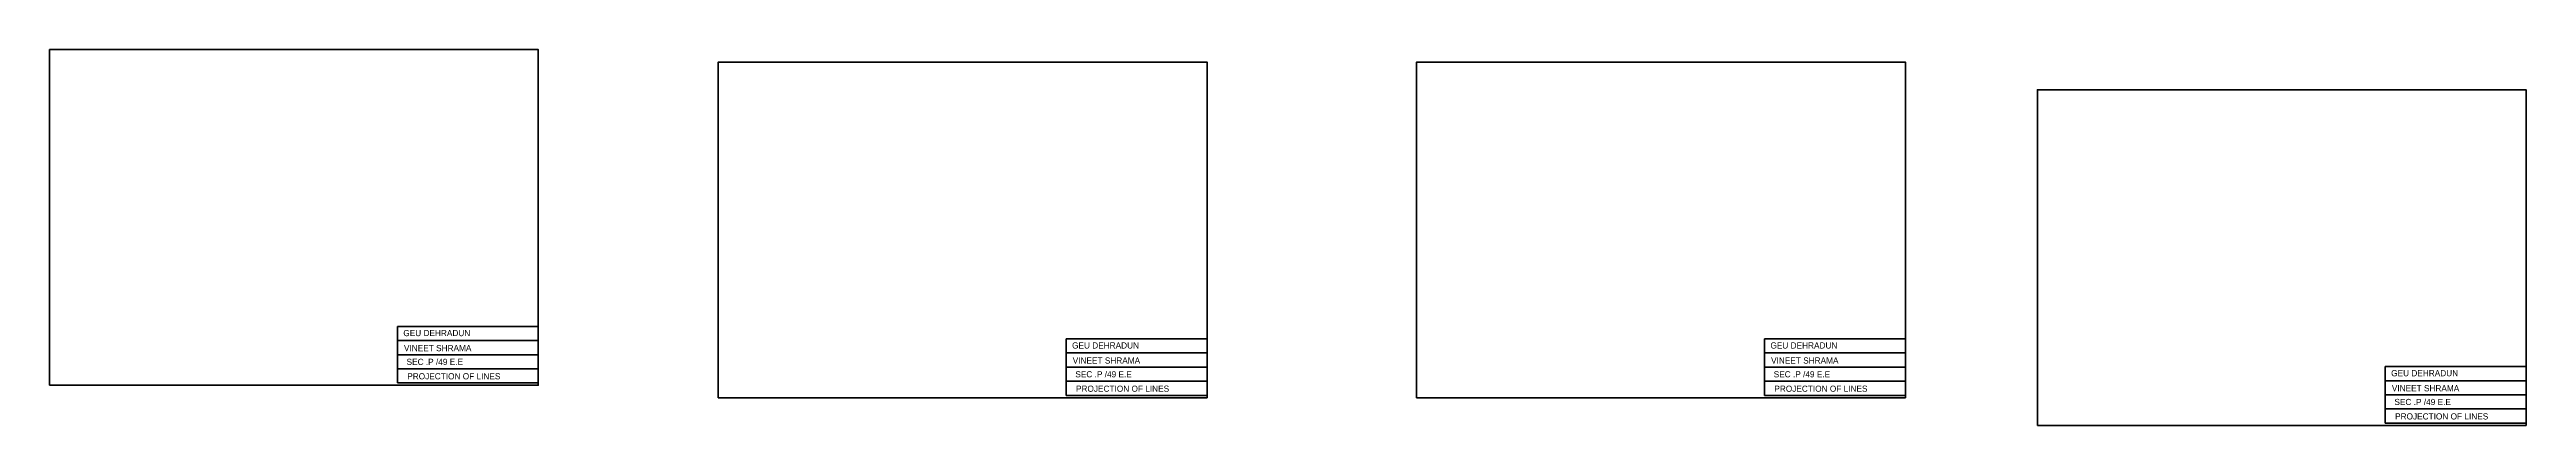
# Model space of a CAD drawing. Header units: millimetres. Extents: x 8 to 1411, y 0 to 514.
# Drawn here: x 8 to 1411, y 0 to 213 of the extents above; entities that cross this region are included whole.
import ezdxf

# ---------------------------------------------------------------- set-up
doc = ezdxf.new("R2010")
doc.units = ezdxf.units.MM
doc.header["$MEASUREMENT"] = 0
doc.layers.add('Layer1', color=7, linetype='Continuous', lineweight=50)
doc.styles.get("Standard").update_dxf_attribs({"font": 'comicbd.ttf', "height": 3.5})

msp = doc.modelspace()

# ---------------------------------------------------------------- texts
at = {"layer": 'Layer1', "char_height": 3.5, "attachment_point": 1}
for s, width, insert in [('GEU DEHRADUN', 76.67767, (208.111, 53.839)), ('VINEET SHRAMA ', 57.35117, (208.482, 45.314)), ('GEU DEHRADUN', 76.67767, (587.142, 46.813)), ('GEU DEHRADUN', 76.67767, (982.951, 46.813)), ('SEC .P /49 E.E', 68.85853, (209.967, 37.529)), ('PROJECTION OF LINES', 66.6313, (210.339, 29.375)), ('VINEET SHRAMA ', 57.35117, (587.513, 38.288)), ('SEC .P /49 E.E', 68.85853, (588.998, 30.504)), ('VINEET SHRAMA ', 57.35117, (983.322, 38.288)), ('SEC .P /49 E.E', 68.85853, (984.807, 30.504)), ('GEU DEHRADUN', 76.67767, (1334.781, 31.129)), ('PROJECTION OF LINES', 66.6313, (589.369, 22.349)), ('PROJECTION OF LINES', 66.6313, (985.178, 22.349)), ('VINEET SHRAMA ', 57.35117, (1335.153, 22.603)), ('SEC .P /49 E.E', 68.85853, (1336.637, 14.819)), ('PROJECTION OF LINES', 66.6313, (1337.009, 6.664))]:
    msp.add_mtext_dynamic_manual_height_columns(s, width=width, gutter_width=17.5, heights=[0], dxfattribs=dict(at, insert=insert))

# ---------------------------------------------------------------- linework, layer by layer
at = {"layer": 'Layer1'}
for p, q in [((204.789, 55.834), (284.789, 55.834)), ((204.789, 55.834), (204.789, 23.834)), ((204.789, 47.834), (284.789, 47.834)), ((583.82, 48.808), (663.82, 48.808)), ((583.82, 48.808), (583.82, 16.808)), ((979.629, 48.808), (1059.629, 48.808)), ((979.629, 48.808), (979.629, 16.808)), ((204.789, 39.834), (284.789, 39.834)), ((204.789, 31.834), (284.789, 31.834)), ((583.82, 40.808), (663.82, 40.808)), ((583.82, 32.808), (663.82, 32.808)), ((979.629, 40.808), (1059.629, 40.808)), ((979.629, 32.808), (1059.629, 32.808)), ((1331.459, 33.124), (1411.459, 33.124)), ((1331.459, 33.124), (1331.459, 1.124)), ((204.789, 23.834), (284.789, 23.834)), ((583.82, 24.808), (663.82, 24.808)), ((583.82, 16.808), (663.82, 16.808)), ((979.629, 24.808), (1059.629, 24.808)), ((979.629, 16.808), (1059.629, 16.808)), ((1331.459, 25.124), (1411.459, 25.124)), ((1331.459, 17.124), (1411.459, 17.124)), ((1331.459, 9.124), (1411.459, 9.124)), ((1331.459, 1.124), (1411.459, 1.124))]:
    msp.add_line(p, q, dxfattribs=at)
for points in [[(7.605, 22.524), (284.605, 22.524), (284.605, 212.524), (7.605, 212.524)], [(386.636, 15.499), (663.636, 15.499), (663.636, 205.499), (386.636, 205.499)], [(782.445, 15.499), (1059.445, 15.499), (1059.445, 205.499), (782.445, 205.499)], [(1134.275, -0.186), (1411.275, -0.186), (1411.275, 189.814), (1134.275, 189.814)]]:
    msp.add_lwpolyline(points, close=True, dxfattribs=at)

msp.set_redraw_order([(e.dxf.handle, doc.entitydb.next_handle()) for e in msp.query("TEXT MTEXT ATTDEF DIMENSION ARC_DIMENSION")])  # texts and dimensions are drawn at this point

doc.saveas('drawing.dxf')
